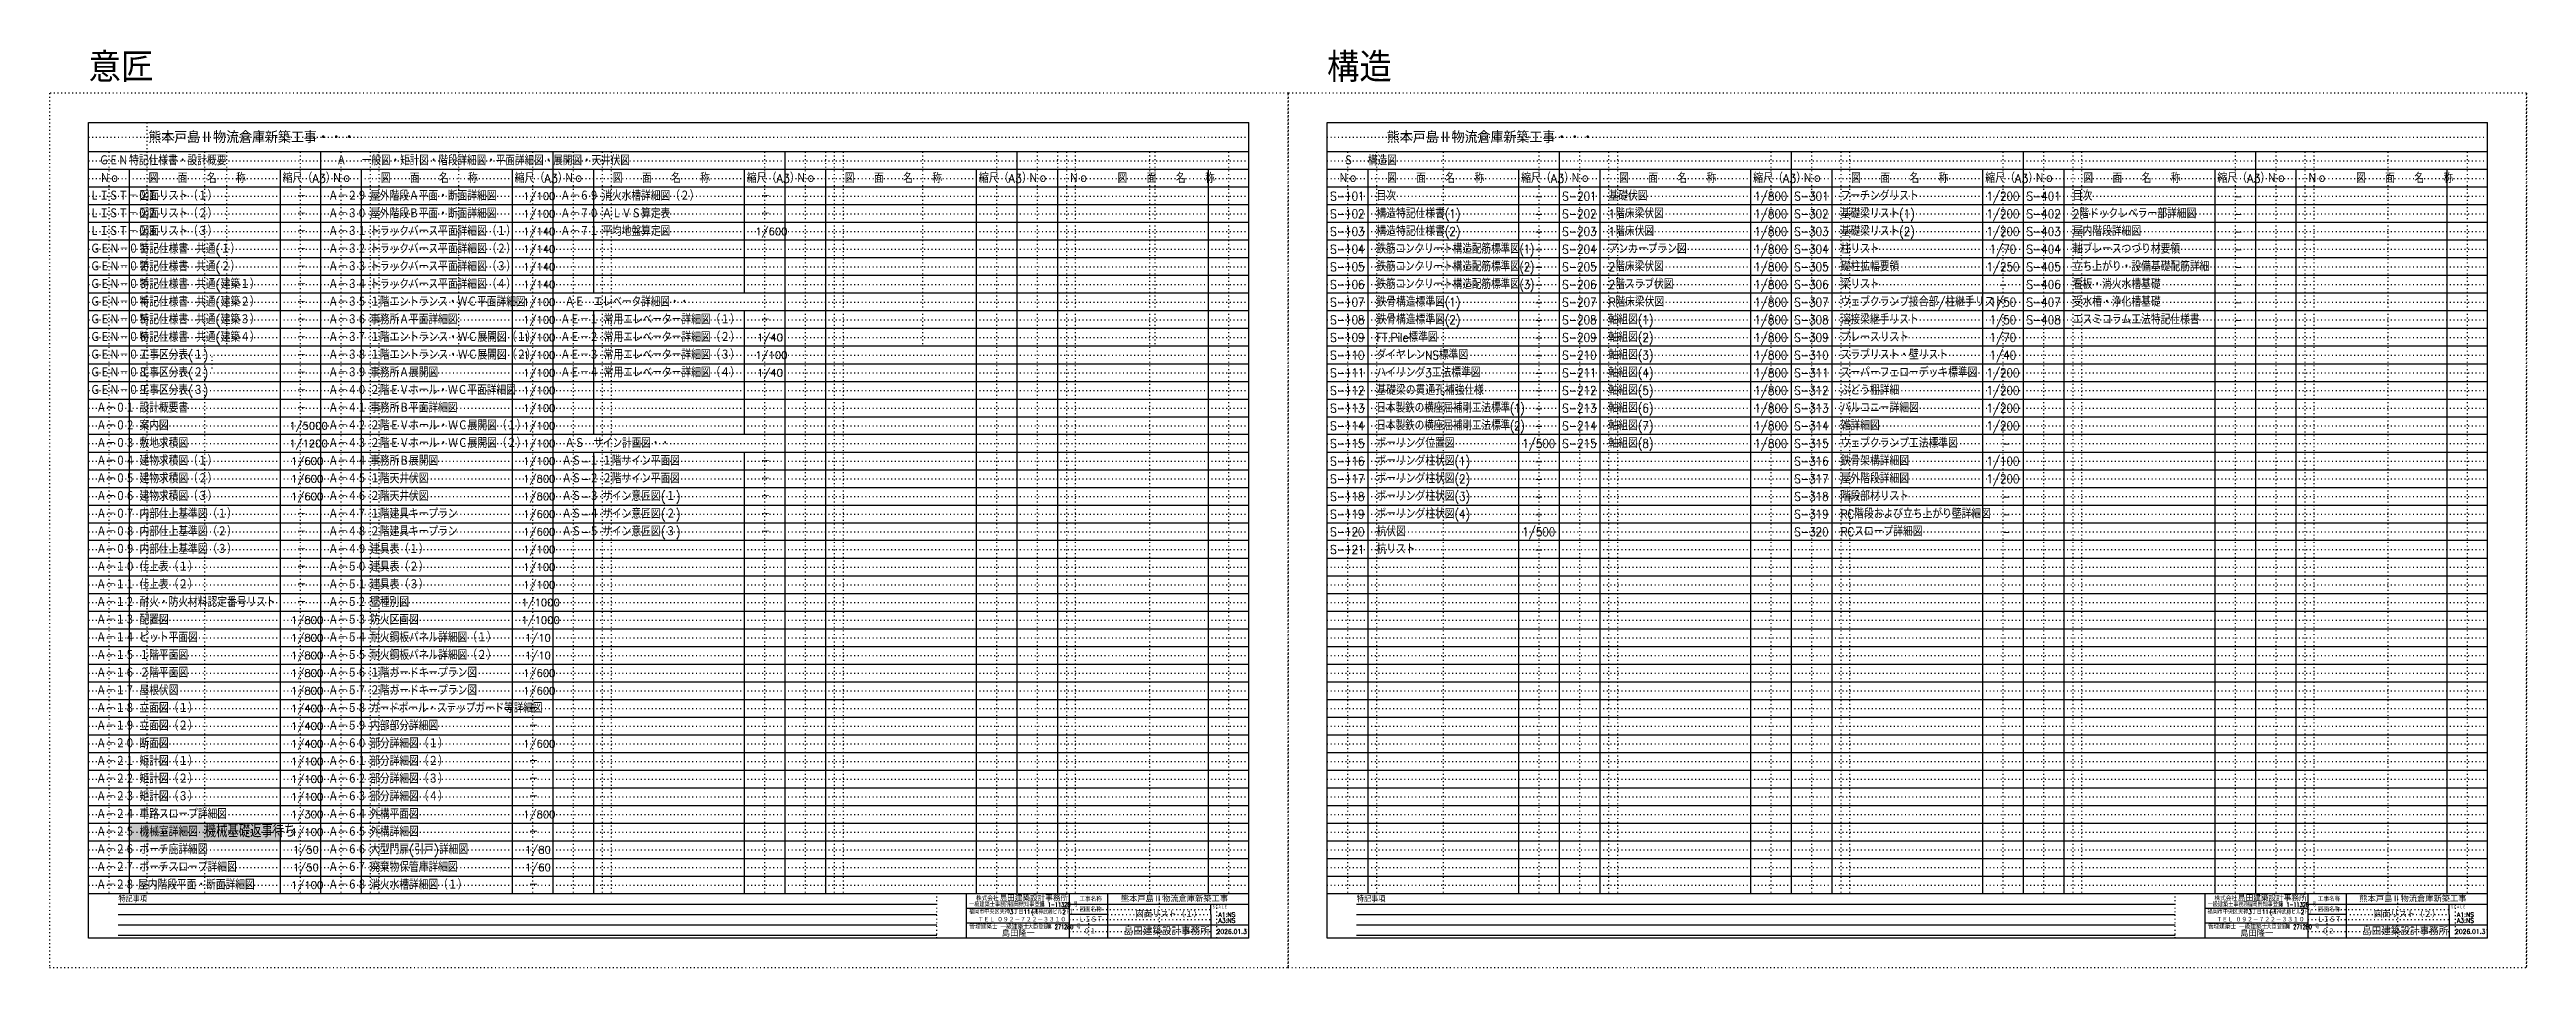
# Model space of a CAD drawing. Extents: x -3625 to 122525, y 27200 to 84500.
# Drawn here: x -3625 to 80475, y 27200 to 58380 of the extents above; entities that cross this region are included whole.
import ezdxf
from ezdxf.enums import TextEntityAlignment as Align

# ---------------------------------------------------------------- set-up
doc = ezdxf.new("R2010")
doc.units = 0
doc.header["$LTSCALE"] = 50
doc.header["$MEASUREMENT"] = 0
doc.linetypes.add('DOT', pattern=[2.5, 0.625, -1.875])
for name, color, linetype in [('99_頁番号', 4, 'CONTINUOUS'), ('_1-8_設備', 7, 'CONTINUOUS'), ('_F-0_補助線', 7, 'CONTINUOUS'), ('ADD_LINE', 7, 'CONTINUOUS')]:
    doc.layers.add(name, color=color, linetype=linetype)
doc.styles.add('DRACAD', font='txt', dxfattribs={"width": 0.85, "bigfont": 'extfont2'})
doc.styles.get("Standard").update_dxf_attribs({"font": 'txt', "bigfont": 'bigfont.shx'})

msp = doc.modelspace()

# ---------------------------------------------------------------- texts
at = {"layer": '99_頁番号', "style": 'DRACAD', "width": 0.85}
for s, p in [('S-101', (40440, 53400)), ('-', (46940, 53400)), ('S-201', (48320, 53400)), ('1/800', (54820, 53400)), ('1/800', (54820, 52800)), ('S-301', (56200, 53400)), ('1/200', (62700, 53400)), ('1/200', (62700, 52800)), ('S-401', (64080, 53400)), (' -', (70580, 53400)), ('S-102', (40440, 52800)), ('S-103', (40440, 52200)), ('-', (46940, 52800)), ('-', (46940, 52200)), ('S-202', (48320, 52800)), ('S-203', (48320, 52200)), ('1/800', (54820, 52200)), ('S-302', (56200, 52800)), ('S-303', (56200, 52200)), ('1/200', (62700, 52200)), ('S-402', (64080, 52800)), ('S-403', (64080, 52200)), (' -', (70580, 52800)), (' -', (70580, 52200)), ('S-104', (40440, 51600)), ('-', (46940, 51600)), ('S-204', (48320, 51600)), ('1/800', (54820, 51600)), ('S-304', (56200, 51600)), ('1/70', (62700, 51600)), ('S-404', (64080, 51600)), (' -', (70580, 51600)), ('S-105', (40440, 51000)), ('S-106', (40440, 50400)), ('-', (46940, 51000)), ('S-205', (48320, 51000)), ('S-206', (48320, 50400)), ('1/800', (54820, 51000)), ('1/800', (54820, 50400)), ('S-305', (56200, 51000)), ('S-306', (56200, 50400)), ('1/250', (62700, 51000)), ('S-405', (64080, 51000)), ('S-406', (64080, 50400)), (' -', (70580, 51000)), ('S-107', (40440, 49800)), ('-', (46940, 50400)), ('-', (46940, 49800)), ('S-207', (48320, 49800)), ('1/800', (54820, 49800)), ('S-307', (56200, 49800)), ('1/50', (62700, 49800)), ('-', (62700, 50400)), ('S-407', (64080, 49800)), (' -', (70580, 50400)), (' -', (70580, 49800)), ('S-108', (40440, 49200)), ('-', (46940, 49200)), ('S-208', (48320, 49200)), ('1/800', (54820, 49200)), ('1/800', (54820, 48600)), ('S-308', (56200, 49200)), ('1/50', (62700, 49200)), ('1/70', (62700, 48600)), ('S-408', (64080, 49200)), (' -', (70580, 49200)), ('S-109', (40440, 48600)), ('S-110', (40440, 48000)), ('-', (46940, 48600)), ('-', (46940, 48000)), ('S-209', (48320, 48600)), ('S-210', (48320, 48000)), ('1/800', (54820, 48000)), ('S-309', (56200, 48600)), ('S-310', (56200, 48000)), ('1/40', (62700, 48000)), ('S-111', (40440, 47400)), ('-', (46940, 47400)), ('S-211', (48320, 47400)), ('1/800', (54820, 47400)), ('S-311', (56200, 47400)), ('1/200', (62700, 47400)), ('S-112', (40440, 46800)), ('S-113', (40440, 46200)), ('-', (46940, 46803)), ('S-212', (48320, 46800)), ('S-213', (48320, 46200)), ('1/800', (54820, 46800)), ('1/800', (54820, 46200)), ('S-312', (56200, 46800)), ('S-313', (56200, 46200)), ('1/200', (62700, 46800)), ('1/200', (62700, 46200)), ('S-114', (40440, 45600)), ('-', (46940, 46200)), ('-', (46940, 45600)), ('S-214', (48320, 45600)), ('1/800', (54820, 45600)), ('S-314', (56200, 45600)), ('1/200', (62700, 45600)), ('S-115', (40440, 45000)), ('1/500', (46940, 45000)), ('S-215', (48320, 45000)), ('1/800', (54820, 45000)), ('S-315', (56200, 45000)), ('1/100', (62700, 44400)), (' -', (62700, 45000)), ('S-116', (40440, 44400)), ('S-117', (40440, 43800)), ('-', (46940, 44400)), ('-', (46940, 43800)), ('S-316', (56200, 44400)), ('S-317', (56200, 43800)), ('1/200', (62700, 43800)), ('S-118', (40440, 43200)), ('-', (46940, 43200)), ('S-318', (56200, 43200)), (' -', (62700, 43200)), ('S-119', (40440, 42600)), ('S-120', (40440, 42000)), ('1/500', (46940, 42000)), ('-', (46940, 42600)), ('S-319', (56200, 42600)), ('S-320', (56200, 42000)), (' -', (62700, 42600)), ('S-121', (40440, 41400)), ('-', (46940, 41400)), (' -', (62700, 42000))]:
    msp.add_text(s, height=300, dxfattribs=at).set_placement(p, align=Align.MIDDLE_CENTER)
at = {"layer": '99_頁番号', "style": 'DRACAD'}
for s, width, p in [('構造特記仕様書(1)', 0.85, (41430, 52800)), ('目次', 0.85, (41430, 53400)), ('基礎伏図', 0.85, (49310, 53400)), ('基礎梁リスト(1)', 0.85, (57190, 52800)), ('フーチングリスト', 0.85, (57190, 53400)), ('目次', 0.85, (65070, 53400)), ('構造特記仕様書(2)', 0.85, (41430, 52200)), ('1階床梁伏図', 0.85, (49310, 52800)), ('1階床伏図', 0.85, (49310, 52200)), ('基礎梁リスト(2)', 0.85, (57190, 52200)), ('屋内階段詳細図', 0.85, (65070, 52200)), ('2階ドックレベラー部詳細図', 0.85, (65070, 52800)), ('鉄筋コンクリート構造配筋標準図(1)', 0.8, (41430, 51600)), ('アンカープラン図', 0.85, (49310, 51600)), ('柱リスト', 0.85, (57190, 51600)), ('軸ブレースつづり材要領', 0.85, (65070, 51600)), ('鉄筋コンクリート構造配筋標準図(2)', 0.8, (41430, 51000)), ('鉄筋コンクリート構造配筋標準図(3)', 0.8, (41430, 50400)), ('2階床梁伏図', 0.85, (49310, 51000)), ('2階スラブ伏図', 0.85, (49310, 50400)), ('礎柱拡幅要領', 0.85, (57190, 51000)), ('梁リスト', 0.85, (57190, 50400)), ('看板・消火水槽基礎', 0.85, (65070, 50400)), ('立ち上がり・設備基礎配筋詳細', 0.85, (65070, 51000)), ('鉄骨構造標準図(1)', 0.85, (41430, 49800)), ('R階床梁伏図', 0.85, (49310, 49800)), ('ウェブクランプ接合部/柱継手リスト', 0.85, (57190, 49800)), ('受水槽・浄化槽基礎', 0.85, (65070, 49800)), ('鉄骨構造標準図(2)', 0.85, (41430, 49200)), ('FT.Pile標準図', 0.85, (41430, 48600)), ('軸組図(1)', 0.85, (49310, 49200)), ('軸組図(2)', 0.85, (49310, 48600)), ('溶接梁継手リスト', 0.85, (57190, 49200)), ('ブレースリスト', 0.85, (57190, 48600)), ('エスミコラム工法特記仕様書', 0.85, (65070, 49200)), ('ダイヤレンNS標準図', 0.85, (41430, 48000)), ('軸組図(3)', 0.85, (49310, 48000)), ('スラブリスト・壁リスト', 0.85, (57190, 48000)), ('ハイリング3工法標準図', 0.85, (41430, 47400)), ('軸組図(4)', 0.85, (49310, 47400)), ('スーパーフェローデッキ標準図', 0.85, (57190, 47400)), ('基礎梁の貫通孔補強仕様', 0.85, (41430, 46800)), ('日本製鉄の横座屈補剛工法標準(1)', 0.8, (41430, 46200)), ('軸組図(5)', 0.85, (49310, 46800)), ('軸組図(6)', 0.85, (49310, 46200)), ('ぶどう棚詳細', 0.85, (57190, 46800)), ('バルコニー詳細図', 0.85, (57190, 46200)), ('日本製鉄の横座屈補剛工法標準(2)', 0.8, (41430, 45600)), ('軸組図(7)', 0.85, (49310, 45600)), ('雑詳細図', 0.85, (57190, 45600)), ('ボーリング位置図', 0.85, (41430, 45000)), ('ボーリング柱状図(1)', 0.85, (41430, 44400)), ('軸組図(8)', 0.85, (49310, 45000)), ('鉄骨架構詳細図', 0.85, (57190, 44400)), ('ウェブクランプ工法標準図', 0.85, (57190, 45000)), ('ボーリング柱状図(2)', 0.85, (41430, 43800)), ('屋外階段詳細図', 0.85, (57190, 43800)), ('ボーリング柱状図(3)', 0.85, (41430, 43200)), ('階段部材リスト', 0.85, (57190, 43200)), ('杭伏図', 0.85, (41430, 42000)), ('ボーリング柱状図(4)', 0.85, (41430, 42600)), ('RC階段および立ち上がり壁詳細図', 0.85, (57190, 42600)), ('RCスロープ詳細図', 0.85, (57190, 42000)), ('杭リスト', 0.85, (41430, 41400))]:
    msp.add_text(s, height=300, dxfattribs=dict(at, width=width)).set_placement(p, align=Align.MIDDLE_LEFT)
at = {"layer": '_1-8_設備', "color": 211}
for s, p in [('意匠', (-2300, 57276)), ('構造', (39750, 57276))]:
    msp.add_text(s, height=1000, dxfattribs=at).set_placement(p)
at = {"layer": '_1-8_設備', "color": 4}
for p in [(-270, 55200), (41780, 55200)]:
    msp.add_text('熊本戸島Ⅱ物流倉庫新築工事・・・', height=400, dxfattribs=at).set_placement(p)
at = {"layer": '_1-8_設備', "color": 7}
for s, width, p in [('ＧＥＮ', 0.833333, (-1935, 54450)), ('一般図・矩計図・階段詳細図・平面詳細図・展開図・天井伏図', 0.833333, (6979, 54450)), ('Ｓ', 0.833333, (40315, 54450)), ('縮尺（A3）', 0.933333, (4290, 53850)), ('縮尺（A3）', 0.933333, (12170, 53850)), ('縮尺（A3）', 0.933333, (20050, 53850)), ('縮尺（A3）', 0.933333, (27930, 53850)), ('縮尺（A3）', 0.933333, (46340, 53850)), ('縮尺（A3）', 0.933333, (54220, 53850)), ('縮尺（A3）', 0.933333, (62100, 53850)), ('縮尺（A3）', 0.933333, (69980, 53850)), ('ＬＩＳＴ－０１', 0.833333, (-2260, 53250)), ('Ａ－２９', 0.833333, (5845, 53250)), ('Ａ－６９', 0.833333, (13725, 53250)), ('ＬＩＳＴ－０２', 0.833333, (-2260, 52650)), ('ＬＩＳＴ－０３', 0.833333, (-2260, 52050)), ('Ａ－３０', 0.833333, (5845, 52650)), ('Ａ－３１', 0.833333, (5845, 52050)), ('トラックバース平面詳細図（１）', 0.916667, (7260, 52050)), ('Ａ－７０', 0.833333, (13725, 52650)), ('Ａ－７１', 0.833333, (13725, 52050)), ('ＧＥＮ－０１', 0.833333, (-2235, 51450)), ('Ａ－３２', 0.833333, (5845, 51450)), ('トラックバース平面詳細図（２）', 0.916667, (7260, 51450)), ('ＧＥＮ－０２', 0.833333, (-2235, 50850)), ('ＧＥＮ－０３', 0.833333, (-2235, 50250)), ('Ａ－３３', 0.833333, (5845, 50850)), ('Ａ－３４', 0.833333, (5845, 50250)), ('トラックバース平面詳細図（３）', 0.916667, (7260, 50850)), ('トラックバース平面詳細図（４）', 0.916667, (7260, 50250)), ('ＧＥＮ－０４', 0.833333, (-2235, 49650)), ('Ａ－３５', 0.833333, (5845, 49650)), ('１階エントランス・ＷＣ平面詳細図', 0.916667, (7260, 49650)), ('エレベータ詳細図・・', 0.833333, (14840, 49650)), ('ＧＥＮ－０５', 0.833333, (-2235, 49050)), ('Ａ－３６', 0.833333, (5845, 49050)), ('事務所Ａ平面詳細図', 0.916667, (7260, 49050)), ('１階エントランス・ＷＣ展開図（１）', 0.883333, (7260, 48450)), ('ＡＥ－１', 0.833333, (13725, 49050)), ('ＧＥＮ－０６', 0.833333, (-2235, 48450)), ('ＧＥＮ－０７', 0.833333, (-2235, 47850)), ('Ａ－３７', 0.833333, (5845, 48450)), ('Ａ－３８', 0.833333, (5845, 47850)), ('１階エントランス・ＷＣ展開図（２）', 0.883333, (7260, 47850)), ('ＡＥ－２', 0.833333, (13725, 48450)), ('ＡＥ－３', 0.833333, (13725, 47850)), ('ＧＥＮ－０８', 0.833333, (-2235, 47250)), ('Ａ－３９', 0.833333, (5845, 47250)), ('事務所Ａ展開図', 0.916667, (7260, 47250)), ('ＡＥ－４', 0.833333, (13725, 47250)), ('ＧＥＮ－０９', 0.833333, (-2235, 46650)), ('Ａ－０１', 0.833333, (-2028, 46048)), ('Ａ－４０', 0.833333, (5845, 46650)), ('Ａ－４１', 0.833333, (5845, 46050)), ('事務所Ｂ平面詳細図', 0.916667, (7260, 46050)), ('２階ＥＶホール・ＷＣ平面詳細図', 0.916667, (7260, 46650)), ('Ａ－０２', 0.833333, (-2028, 45448)), ('Ａ－４２', 0.833333, (5845, 45450)), ('２階ＥＶホール・ＷＣ展開図（１）', 0.883333, (7260, 45450)), ('Ａ－０３', 0.833333, (-2028, 44848)), ('Ａ－４３', 0.833333, (5845, 44850)), ('事務所Ｂ展開図', 0.916667, (7260, 44250)), ('２階ＥＶホール・ＷＣ展開図（２）', 0.883333, (7260, 44850)), ('サイン計画図・・', 0.833333, (14840, 44850)), ('Ａ－０４', 0.833333, (-2028, 44248)), ('Ａ－０５', 0.833333, (-2028, 43648)), ('Ａ－４４', 0.833333, (5845, 44250)), ('Ａ－４５', 0.833333, (5845, 43650)), ('ＡＳ-１', 0.833333, (13775, 44250)), ('ＡＳ-２', 0.833333, (13775, 43650)), ('Ａ－０６', 0.833333, (-2028, 43048)), ('Ａ－４６', 0.833333, (5845, 43050)), ('ＡＳ-３', 0.833333, (13775, 43050)), ('Ａ－０７', 0.833333, (-2028, 42448)), ('Ａ－０８', 0.833333, (-2028, 41848)), ('Ａ－４７', 0.833333, (5845, 42450)), ('Ａ－４８', 0.833333, (5845, 41850)), ('ＡＳ-４', 0.833333, (13775, 42450)), ('ＡＳ-５', 0.833333, (13775, 41850)), ('Ａ－０９', 0.833333, (-2028, 41248)), ('Ａ－４９', 0.833333, (5845, 41250)), ('Ａ－１０', 0.833333, (-2028, 40648)), ('Ａ－５０', 0.833333, (5845, 40650)), ('Ａ－１１', 0.833333, (-2035, 40050)), ('Ａ－１２', 0.833333, (-2035, 39450)), ('Ａ－５１', 0.833333, (5845, 40050)), ('Ａ－５２', 0.833333, (5845, 39450)), ('Ａ－１３', 0.833333, (-2035, 38850)), ('Ａ－５３', 0.833333, (5845, 38850)), ('Ａ－１４', 0.833333, (-2035, 38250)), ('Ａ－１５', 0.833333, (-2035, 37650)), ('Ａ－５４', 0.833333, (5845, 38250)), ('Ａ－５５', 0.833333, (5845, 37650)), ('Ａ－１６', 0.833333, (-2035, 37050)), ('Ａ－５６', 0.833333, (5845, 37050)), ('Ａ－１７', 0.833333, (-2035, 36450)), ('Ａ－５７', 0.833333, (5845, 36450)), ('ガードポール・ステップガード等詳細図', 0.833333, (7260, 35850)), ('Ａ－１８', 0.833333, (-2035, 35850)), ('Ａ－１９', 0.833333, (-2035, 35250)), ('Ａ－５８', 0.833333, (5845, 35850)), ('Ａ－５９', 0.833333, (5845, 35250)), ('Ａ－２０', 0.833333, (-2035, 34650)), ('Ａ－６０', 0.833333, (5845, 34650)), ('Ａ－２１', 0.833333, (-2035, 34050)), ('Ａ－２２', 0.833333, (-2035, 33450)), ('Ａ－６１', 0.833333, (5845, 34050)), ('Ａ－６２', 0.833333, (5845, 33450)), ('Ａ－２３', 0.833333, (-2035, 32850)), ('Ａ－６３', 0.833333, (5845, 32850)), ('Ａ－２４', 0.833333, (-2035, 32250)), ('Ａ－６４', 0.833333, (5845, 32250)), ('Ａ－２５', 0.833333, (-2035, 31650)), ('Ａ－２６', 0.833333, (-2035, 31050)), ('Ａ－６５', 0.833333, (5845, 31650)), ('Ａ－６６', 0.833333, (5845, 31050)), ('Ａ－２７', 0.833333, (-2035, 30450)), ('Ａ－６７', 0.833333, (5845, 30450)), ('Ａ－２８', 0.833333, (-2035, 29850)), ('Ａ－６８', 0.833333, (5845, 29850))]:
    msp.add_text(s, height=300, dxfattribs=dict(at, width=width)).set_placement(p)
for s, height, p in [('特記仕様書・設計概要', 300, (-920, 54450)), ('Ａ', 300, (6120, 54450)), ('構造図', 300, (41130, 54450)), ('Ｎｏ', 300, (-1910, 53850)), ('図\u3000\u3000面\u3000\u3000名\u3000\u3000称', 300, (-261, 53847)), ('Ｎｏ', 300, (5970, 53850)), ('図\u3000\u3000面\u3000\u3000名\u3000\u3000称', 300, (7619, 53847)), ('Ｎｏ', 300, (13850, 53850)), ('図\u3000\u3000面\u3000\u3000名\u3000\u3000称', 300, (15499, 53847)), ('Ｎｏ', 300, (21730, 53850)), ('図\u3000\u3000面\u3000\u3000名\u3000\u3000称', 300, (23379, 53847)), ('Ｎｏ', 300, (29610, 53850)), ('Ｎｏ', 300, (30990, 53850)), ('図\u3000\u3000面\u3000\u3000名\u3000\u3000称', 300, (32639, 53847)), ('Ｎｏ', 300, (40140, 53850)), ('図\u3000\u3000面\u3000\u3000名\u3000\u3000称', 300, (41789, 53847)), ('Ｎｏ', 300, (48020, 53850)), ('図\u3000\u3000面\u3000\u3000名\u3000\u3000称', 300, (49669, 53847)), ('Ｎｏ', 300, (55900, 53850)), ('図\u3000\u3000面\u3000\u3000名\u3000\u3000称', 300, (57549, 53847)), ('Ｎｏ', 300, (63780, 53850)), ('図\u3000\u3000面\u3000\u3000名\u3000\u3000称', 300, (65429, 53847)), ('Ｎｏ', 300, (71660, 53850)), ('Ｎｏ', 300, (73040, 53850)), ('図\u3000\u3000面\u3000\u3000名\u3000\u3000称', 300, (74689, 53847)), ('図面リスト（１）', 300, (-570, 53250)), ('図面リスト（２）', 300, (-570, 52650)), ('－', 250, (4765, 53275)), ('屋外階段Ａ平面・断面詳細図', 300, (7260, 53250)), ('1/100', 250, (12457, 53275)), ('消火水槽詳細図（２）', 300, (15140, 53250)), ('－', 250, (20525, 53275)), ('図面リスト（３）', 300, (-570, 52050)), ('－', 250, (4765, 52675)), ('－', 250, (4765, 52075)), ('屋外階段Ｂ平面・断面詳細図', 300, (7260, 52650)), ('1/100', 250, (12457, 52675)), ('1/140', 250, (12457, 52075)), ('平均地盤算定図', 300, (15140, 52050)), ('ＡＬＶＳ算定表', 300, (15140, 52650)), ('1/600', 250, (20337, 52075)), ('－', 250, (20525, 52675)), ('特記仕様書 共通(１）', 300, (-570, 51450)), ('－', 250, (4765, 51475)), ('1/140', 250, (12457, 51475)), ('特記仕様書 共通(２）', 300, (-570, 50850)), ('特記仕様書 共通(建築１）', 300, (-570, 50250)), ('－', 250, (4765, 50875)), ('1/140', 250, (12457, 50875)), ('1/140', 250, (12457, 50275)), ('特記仕様書 共通(建築２）', 300, (-570, 49650)), ('－', 250, (4765, 50275)), ('－', 250, (4765, 49675)), ('1/100', 250, (12457, 49675)), ('ＡＥ', 300, (13875, 49650)), ('特記仕様書 共通(建築３）', 300, (-570, 49050)), ('特記仕様書 共通(建築４）', 300, (-570, 48450)), ('－', 250, (4765, 49075)), ('1/100', 250, (12457, 49075)), ('常用エレベーター詳細図（１）', 300, (15190, 49050)), ('常用エレベーター詳細図（２）', 300, (15190, 48450)), ('－', 250, (20525, 49075)), ('工事区分表(１)', 300, (-570, 47850)), ('－', 250, (4765, 48475)), ('－', 250, (4765, 47875)), ('1/100', 250, (12457, 48475)), ('1/100', 250, (12457, 47875)), ('常用エレベーター詳細図（３）', 300, (15190, 47850)), ('1/100', 250, (20337, 47875)), ('1/40', 250, (20400, 48475)), ('工事区分表(２)', 300, (-570, 47250)), ('－', 250, (4765, 47275)), ('1/100', 250, (12457, 47275)), ('常用エレベーター詳細図（４）', 300, (15190, 47250)), ('1/40', 250, (20400, 47275)), ('設計概要書', 300, (-570, 46050)), ('工事区分表(３)', 300, (-570, 46650)), ('－', 250, (4765, 46675)), ('1/100', 250, (12457, 46675)), ('1/100', 250, (12457, 46075)), ('案内図', 300, (-570, 45450)), ('1/5000', 250, (4515, 45475)), ('－', 250, (4765, 46075)), ('1/100', 250, (12457, 45475)), ('建物求積図（１）', 300, (-570, 44250)), ('敷地求積図', 300, (-570, 44850)), ('1/1200', 250, (4515, 44875)), ('1/100', 250, (12457, 44875)), ('ＡＳ', 300, (13875, 44850)), ('１階サイン平面図', 300, (15140, 44250)), ('建物求積図（２）', 300, (-570, 43650)), ('1/600', 250, (4577, 44275)), ('1/600', 250, (4577, 43675)), ('１階天井伏図', 300, (7260, 43650)), ('1/100', 250, (12457, 44275)), ('1/800', 250, (12457, 43675)), ('２階サイン平面図', 300, (15140, 43650)), ('－', 250, (20525, 44275)), ('－', 250, (20525, 43675)), ('建物求積図（３）', 300, (-570, 43050)), ('1/600', 250, (4577, 43075)), ('２階天井伏図', 300, (7260, 43050)), ('1/800', 250, (12457, 43075)), ('サイン意匠図(１)', 300, (15140, 43050)), ('－', 250, (20525, 43075)), ('内部仕上基準図（１）', 300, (-570, 42450)), ('内部仕上基準図（２）', 300, (-570, 41850)), ('－', 250, (4765, 42475)), ('２階建具キープラン', 300, (7260, 41850)), ('１階建具キープラン', 300, (7260, 42450)), ('1/600', 250, (12457, 42475)), ('1/600', 250, (12457, 41875)), ('サイン意匠図(２)', 300, (15140, 42450)), ('サイン意匠図(３)', 300, (15140, 41850)), ('－', 250, (20525, 42475)), ('内部仕上基準図（３）', 300, (-570, 41250)), ('－', 250, (4765, 41875)), ('－', 250, (4765, 41275)), ('建具表（１）', 300, (7260, 41250)), ('1/100', 250, (12457, 41275)), ('－', 250, (20525, 41875)), ('仕上表（１）', 300, (-570, 40650)), ('仕上表（２）', 300, (-570, 40050)), ('－', 250, (4765, 40675)), ('建具表（２）', 300, (7260, 40650)), ('建具表（３）', 300, (7260, 40050)), ('1/100', 250, (12457, 40675)), ('1/100', 250, (12457, 40075)), ('耐火・防火材料認定番号リスト', 300, (-570, 39450)), ('－', 250, (4765, 40075)), ('－', 250, (4765, 39475)), ('壁種別図', 300, (7260, 39450)), ('1/1000', 250, (12395, 39475)), ('配置図', 300, (-570, 38850)), ('1/800', 250, (4577, 38875)), ('防火区画図', 300, (7260, 38850)), ('1/1000', 250, (12395, 38875)), ('ピット平面図', 300, (-570, 38250)), ('１階平面図', 300, (-570, 37650)), ('1/800', 250, (4577, 38275)), ('1/800', 250, (4577, 37675)), ('耐火鋼板パネル詳細図（１）', 300, (7260, 38250)), ('耐火鋼板パネル詳細図（２）', 300, (7260, 37650)), ('1/10', 250, (12520, 38275)), ('1/10', 250, (12520, 37675)), ('２階平面図', 300, (-570, 37050)), ('1/800', 250, (4577, 37075)), ('１階ガードキープラン図', 300, (7260, 37050)), ('1/600', 250, (12457, 37075)), ('屋根伏図', 300, (-570, 36450)), ('立面図（１）', 300, (-570, 35850)), ('1/800', 250, (4577, 36475)), ('1/400', 250, (4577, 35875)), ('２階ガードキープラン図', 300, (7260, 36450)), ('1/600', 250, (12457, 36475)), ('立面図（２）', 300, (-570, 35250)), ('1/400', 250, (4577, 35275)), ('内部部分詳細図', 300, (7260, 35250)), ('－', 250, (12645, 35875)), ('－', 250, (12645, 35275)), ('断面図', 300, (-570, 34650)), ('1/400', 250, (4577, 34675)), ('部分詳細図（１）', 300, (7260, 34650)), ('1/600', 250, (12457, 34675)), ('矩計図（１）', 300, (-570, 34050)), ('矩計図（２）', 300, (-570, 33450)), ('1/100', 250, (4577, 34075)), ('1/100', 250, (4577, 33475)), ('部分詳細図（２）', 300, (7260, 34050)), ('部分詳細図（３）', 300, (7260, 33450)), ('－', 250, (12645, 34075)), ('矩計図（３）', 300, (-570, 32850)), ('1/100', 250, (4577, 32875)), ('部分詳細図（４）', 300, (7260, 32850)), ('－', 250, (12645, 33475)), ('－', 250, (12645, 32875)), ('機械室詳細図', 300, (-570, 31650)), ('車路スロープ詳細図', 300, (-570, 32250)), ('1/300', 250, (4577, 32275)), ('1/100', 250, (4577, 31675)), ('外構平面図', 300, (7260, 32250)), ('外構詳細図', 300, (7260, 31650)), ('1/800', 250, (12457, 32275)), ('ポーチ庇詳細図', 300, (-570, 31050)), ('1/50', 250, (4640, 31075)), ('大型門扉(引戸)詳細図', 300, (7260, 31050)), ('1/80', 250, (12520, 31075)), ('－', 250, (12645, 31675)), ('ポーチスロープ詳細図', 300, (-570, 30450)), ('1/50', 250, (4640, 30475)), ('廃棄物保管庫詳細図', 300, (7260, 30450)), ('1/60', 250, (12520, 30475)), ('屋内階段平面・断面詳細図', 300, (-620, 29850)), ('1/100', 250, (4577, 29875)), ('消火水槽詳細図（１）', 300, (7260, 29850)), ('－', 250, (12645, 29875))]:
    msp.add_text(s, height=height, dxfattribs=at).set_placement(p)
at = {"layer": '_F-0_補助線', "color": 1, "width": 0.777778}
msp.add_text('機械基礎返事待ち', height=450, dxfattribs=at).set_placement((1645, 31617))
at = {"layer": '_F-0_補助線', "color": 7}
for s, height, width, p in [('特記事項', 200, 0.864583, (-1286, 29421)), ('株式会社', 150, 0.911458, (27831, 29469)), ('島田建築設計事務所', 200, 0.925926, (28629, 29452)), ('工事名称', 150, 0.911458, (31342, 29450)), ('特記事項', 200, 0.864583, (40764, 29421)), ('株式会社', 150, 0.911458, (69881, 29469)), ('島田建築設計事務所', 200, 0.925926, (70679, 29452)), ('工事名称', 150, 0.911458, (73392, 29450)), ('福岡市中央区天神3丁目11-1', 150, 0.823529, (27596, 29018)), ('一級建築士事務所', 150, 0.833333, (27599, 29264)), ('管理建築士', 150, 0.916667, (27605, 28512)), ('ＴＥＬ', 150, 0.902778, (27900, 28750)), ('０９２－７２２－３３１０', 150, 0.928819, (28550, 28750)), ('一級建築士', 150, 0.916667, (28662, 28506)), ('福岡県知事登録 ', 150, 0.833333, (28938, 29264)), ('大臣登録 ', 150, 0.833333, (29596, 28505)), ('(天神武藤ビル2Ｆ）', 150, 0.775862, (29704, 29011)), ('第 1-11328 号', 150, 0.666667, (30022, 29262)), ('第 271280 号', 150, 0.666667, (30260, 28505)), ('図面名称', 150, 0.911458, (31342, 29100)), ('ＬＩＳＴ', 175, 0.833333, (31321, 28738)), ('ＳＣＡＬＥ', 100, 0.733333, (35850, 29200)), ('福岡市中央区天神3丁目11-1', 150, 0.823529, (69646, 29018)), ('一級建築士事務所', 150, 0.833333, (69649, 29264)), ('管理建築士', 150, 0.916667, (69655, 28512)), ('ＴＥＬ', 150, 0.902778, (69950, 28750)), ('０９２－７２２－３３１０', 150, 0.928819, (70600, 28750)), ('一級建築士', 150, 0.916667, (70713, 28506)), ('福岡県知事登録 ', 150, 0.833333, (70988, 29264)), ('大臣登録 ', 150, 0.833333, (71646, 28505)), ('(天神武藤ビル2Ｆ）', 150, 0.775862, (71754, 29011)), ('第 1-11328 号', 150, 0.666667, (72073, 29262)), ('第 271280 号', 150, 0.666667, (72310, 28505)), ('図面名称', 150, 0.911458, (73392, 29100)), ('ＬＩＳＴ', 175, 0.833333, (73371, 28738)), ('ＳＣＡＬＥ', 100, 0.733333, (77900, 29200)), ('０１', 175, 0.833333, (31492, 28338)), ('島田建築設計事務所', 250, 0.925926, (32851, 28300)), ('０２', 175, 0.833333, (73542, 28338)), ('島田建築設計事務所', 250, 0.925926, (74901, 28300))]:
    msp.add_text(s, height=height, dxfattribs=dict(at, width=width)).set_placement(p)
for s, height, p in [('熊本戸島Ⅱ物流倉庫新築工事', 200, (32750, 29425)), ('熊本戸島Ⅱ物流倉庫新築工事', 200, (74800, 29425)), ('図面リスト（１）', 200, (33250, 28900)), ('A1:NS', 150, (36062, 28920)), ('A3:NS', 150, (36062, 28720)), ('図面リスト（２）', 200, (75300, 28900)), ('A1:NS', 150, (78113, 28920)), ('A3:NS', 150, (78113, 28720)), ('島田隆一', 200, (28709, 28250)), ('2026.01.31', 150, (36000, 28346)), ('島田隆一', 200, (70759, 28250)), ('2026.01.31', 150, (78050, 28346))]:
    msp.add_text(s, height=height, dxfattribs=at).set_placement(p)

# ---------------------------------------------------------------- linework, layer by layer
at = {"layer": '_1-8_設備', "color": 3, "linetype": 'Continuous'}
for p, q in [((37100, 54900), (-2300, 54900)), ((79150, 54900), (39750, 54900)), ((79150, 54900), (39750, 54900)), ((37100, 54300), (-2300, 54300)), ((-920, 54300), (-920, 29700)), ((4200, 54300), (4200, 29700)), ((6960, 54300), (6960, 29700)), ((12080, 54300), (12080, 29700)), ((14840, 54300), (14840, 50100)), ((19960, 54300), (19960, 50100)), ((22720, 54300), (22720, 29700)), ((27840, 54300), (27840, 29700)), ((30600, 54300), (30600, 29700)), ((35720, 54300), (35720, 29700)), ((79150, 54300), (39750, 54300)), ((41130, 54300), (41130, 29700)), ((46250, 54300), (46250, 29700)), ((49010, 54300), (49010, 34500)), ((54130, 54300), (54130, 29700)), ((56890, 54300), (56890, 29700)), ((62010, 54300), (62010, 29700)), ((64770, 54300), (64770, 29700)), ((69890, 54300), (69890, 29700)), ((72650, 54300), (72650, 29700)), ((77770, 54300), (77770, 29700)), ((37100, 53700), (-2300, 53700)), ((37100, 53100), (-2300, 53100)), ((6960, 53100), (6960, 47100)), ((79150, 53700), (39750, 53700)), ((79150, 53100), (39750, 53100)), ((37100, 52500), (-2300, 52500)), ((79150, 52500), (39750, 52500)), ((37100, 51900), (-2300, 51900)), ((79150, 51900), (39750, 51900)), ((37100, 51300), (-2300, 51300)), ((37100, 50700), (-2300, 50700)), ((79150, 51300), (39750, 51300)), ((79150, 50700), (39750, 50700)), ((37100, 50100), (-2300, 50100)), ((79150, 50100), (39750, 50100)), ((37100, 49500), (-2300, 49500)), ((37100, 48900), (-2300, 48900)), ((14840, 49500), (14840, 45300)), ((19960, 49500), (19960, 45300)), ((79150, 49500), (39750, 49500)), ((79150, 48900), (39750, 48900)), ((37100, 48300), (-2300, 48300)), ((79150, 48300), (39750, 48300)), ((-2300, 47700), (37100, 47700)), ((-2300, 47100), (37100, 47100)), ((39750, 47700), (79150, 47700)), ((39750, 47100), (79150, 47100)), ((-2300, 46500), (37100, 46500)), ((6960, 46500), (6960, 45300)), ((39750, 46500), (79150, 46500)), ((-2300, 45900), (37100, 45900)), ((39750, 45900), (79150, 45900)), ((37100, 45300), (-2300, 45300)), ((-2300, 44700), (37100, 44700)), ((14840, 44700), (14840, 29700)), ((19960, 44700), (19960, 29700)), ((79150, 45300), (39750, 45300)), ((39750, 44700), (79150, 44700)), ((-2300, 44100), (37100, 44100)), ((39750, 44100), (79150, 44100)), ((-2300, 43500), (37100, 43500)), ((-2300, 42900), (37100, 42900)), ((6960, 43500), (6960, 38700)), ((39750, 43500), (79150, 43500)), ((39750, 42900), (79150, 42900)), ((-2300, 42300), (37100, 42300)), ((39750, 42300), (79150, 42300)), ((37100, 41700), (-2300, 41700)), ((79150, 41700), (39750, 41700)), ((-2300, 41100), (37100, 41100)), ((-2300, 40500), (37100, 40500)), ((39750, 41100), (79150, 41100)), ((39750, 40500), (79150, 40500)), ((-2300, 39900), (37100, 39900)), ((39750, 39900), (79150, 39900)), ((-2300, 39300), (37100, 39300)), ((-2300, 38700), (37100, 38700)), ((39750, 39300), (79150, 39300)), ((39750, 38700), (79150, 38700)), ((-2300, 38100), (37100, 38100)), ((39750, 38100), (79150, 38100)), ((-2300, 37500), (37100, 37500)), ((39750, 37500), (79150, 37500)), ((-2300, 36900), (37100, 36900)), ((-2300, 36300), (37100, 36300)), ((39750, 36900), (79150, 36900)), ((39750, 36300), (79150, 36300)), ((-2300, 35700), (37100, 35700)), ((39750, 35700), (79150, 35700)), ((-2300, 35100), (37100, 35100)), ((-2300, 34500), (37100, 34500)), ((39750, 35100), (79150, 35100)), ((39750, 34500), (79150, 34500)), ((49010, 34500), (49010, 29700)), ((-2300, 33900), (37100, 33900)), ((39750, 33900), (79150, 33900)), ((-2300, 33300), (37100, 33300)), ((39750, 33300), (79150, 33300)), ((-2300, 32700), (37100, 32700)), ((-2300, 32100), (37100, 32100)), ((39750, 32700), (79150, 32700)), ((39750, 32100), (79150, 32100)), ((-2300, 31500), (37100, 31500)), ((39750, 31500), (79150, 31500)), ((-2300, 30900), (37100, 30900)), ((-2300, 30300), (37100, 30300)), ((39750, 30900), (79150, 30900)), ((39750, 30300), (79150, 30300)), ((56890, 30300), (56890, 29700))]:
    msp.add_line(p, q, dxfattribs=at)
at = {"layer": '_1-8_設備', "color": 136, "linetype": 'Continuous'}
for p, q in [((5580, 54900), (5580, 29700)), ((13460, 54900), (13460, 29700)), ((21340, 54900), (21340, 29700)), ((29220, 54900), (29220, 29700)), ((47630, 54900), (47630, 29700)), ((55510, 54900), (55510, 29700)), ((63390, 54900), (63390, 29700)), ((71270, 54900), (71270, 29700))]:
    msp.add_line(p, q, dxfattribs=at)
at = {"layer": '_F-0_補助線', "color": 160, "linetype": 'Continuous'}
for p, q in [((-2300, 28200), (-2300, 55900)), ((-2300, 55900), (37100, 55900)), ((37100, 28200), (37100, 55900)), ((39750, 28200), (39750, 55900)), ((39750, 55900), (79150, 55900)), ((79150, 28200), (79150, 55900)), ((37100, 29700), (-2300, 29700)), ((27500, 29700), (27500, 28200)), ((31000, 29700), (31000, 28200)), ((32300, 29700), (32300, 28200)), ((79150, 29700), (39750, 29700)), ((69550, 29700), (69550, 28200)), ((73050, 29700), (73050, 28200)), ((74350, 29700), (74350, 28200)), ((31000, 29200), (27500, 29200)), ((31000, 28700), (27500, 28700)), ((31000, 29350), (37100, 29350)), ((32300, 29000), (31000, 29000)), ((31000, 28650), (37100, 28650)), ((35800, 29000), (35800, 29350)), ((35800, 29000), (35800, 28200)), ((73050, 29200), (69550, 29200)), ((73050, 28700), (69550, 28700)), ((73050, 29350), (79150, 29350)), ((74350, 29000), (73050, 29000)), ((73050, 28650), (79150, 28650)), ((77850, 29000), (77850, 29350)), ((77850, 29000), (77850, 28200)), ((37100, 28200), (-2300, 28200)), ((79150, 28200), (39750, 28200))]:
    msp.add_line(p, q, dxfattribs=at)
at = {"layer": '_F-0_補助線', "color": 7, "linetype": 'Continuous'}
for p, q in [((-1300, 29351), (26500, 29351)), ((-1300, 29001), (26500, 29001)), ((-1300, 28651), (26500, 28651)), ((40750, 29351), (68550, 29351)), ((40750, 29001), (68550, 29001)), ((40750, 28651), (68550, 28651)), ((-1300, 28301), (26500, 28301)), ((40750, 28301), (68550, 28301))]:
    msp.add_line(p, q, dxfattribs=at)
at = {"layer": '_F-0_補助線', "color": 2, "linetype": 'Continuous'}
msp.add_solid([(-920, 32100), (-920, 31500), (4200, 32100), (4200, 31500)], dxfattribs=at)
at = {"layer": 'ADD_LINE', "color": 7, "linetype": 'DOT'}
for p, q in [((38425, 56900), (-3625, 56900)), ((-3625, 56900), (-3625, 27200)), ((80475, 56900), (38425, 56900)), ((38425, 56900), (38425, 27200)), ((38425, 27200), (38425, 56900)), ((80475, 27200), (80475, 56900)), ((80475, 56900), (80475, 27200)), ((26500, 28200), (26500, 29700)), ((68550, 28200), (68550, 29700)), ((-3625, 27200), (38425, 27200)), ((38425, 27200), (80475, 27200))]:
    msp.add_line(p, q, dxfattribs=at)
at = {"layer": 'ADD_LINE', "color": 211, "linetype": 'DOT'}
for p, q in [((-320, 55900), (-320, 29700)), ((-2300, 55400), (37100, 55400)), ((-1610, 54900), (-1610, 29700)), ((1640, 54900), (1640, 29700)), ((2380, 54900), (2380, 48287)), ((4890, 54900), (4890, 29700)), ((6270, 54900), (6270, 29700)), ((7260, 54900), (7260, 29700)), ((7560, 54900), (7560, 29700)), ((10260, 54900), (10260, 48287)), ((12770, 54900), (12770, 29700)), ((14150, 54900), (14150, 29700)), ((15140, 54900), (15140, 29700)), ((15440, 54900), (15440, 29700)), ((20650, 54900), (20650, 29700)), ((22030, 54900), (22030, 29700)), ((22720, 54900), (22720, 54300)), ((23020, 54900), (23020, 29700)), ((23320, 54900), (23320, 29700)), ((26020, 54900), (26020, 48297)), ((28530, 54900), (28530, 29700)), ((29910, 54900), (29910, 29700)), ((30600, 54900), (30600, 54300)), ((30900, 54900), (30900, 29700)), ((31200, 54900), (31200, 29700)), ((33720, 54900), (33720, 29700)), ((33900, 54900), (33900, 48297)), ((36410, 54900), (36410, 29700)), ((39750, 55400), (79150, 55400)), ((40440, 54900), (40440, 29700)), ((41430, 54900), (41430, 29700)), ((43690, 54900), (43690, 29700)), ((46940, 54900), (46940, 29700)), ((48320, 54900), (48320, 29700)), ((49310, 54900), (49310, 29700)), ((49610, 54900), (49610, 29700)), ((54820, 54900), (54820, 29700)), ((56200, 54900), (56200, 29700)), ((57190, 54900), (57190, 29700)), ((57490, 54900), (57490, 29700)), ((62700, 54900), (62700, 29700)), ((64080, 54900), (64080, 29700)), ((65070, 54900), (65070, 29700)), ((65370, 54900), (65370, 29700)), ((70580, 54900), (70580, 29700)), ((71960, 54900), (71960, 29700)), ((72950, 54900), (72950, 29700)), ((73250, 54900), (73250, 29700)), ((75770, 54900), (75770, 29700)), ((78460, 54900), (78460, 29700)), ((-2300, 54600), (37100, 54600)), ((-2300, 54000), (37100, 54000)), ((39750, 54600), (79150, 54600)), ((39750, 54000), (79150, 54000)), ((-2300, 53400), (37100, 53400)), ((39750, 53400), (79150, 53400)), ((-2300, 52800), (37100, 52800)), ((-2300, 52200), (37100, 52200)), ((39750, 52800), (79150, 52800)), ((39750, 52200), (79150, 52200)), ((-2300, 51600), (37100, 51600)), ((39750, 51600), (79150, 51600)), ((-2300, 51000), (37100, 51000)), ((39750, 51000), (79150, 51000)), ((-2300, 50400), (37100, 50400)), ((-2300, 49800), (37100, 49800)), ((39750, 50400), (79150, 50400)), ((39750, 49800), (79150, 49800)), ((-2300, 49200), (37100, 49200)), ((39750, 49200), (79150, 49200)), ((-2300, 48600), (37100, 48600)), ((-2300, 48000), (37100, 48000)), ((1900, 47550), (1900, 48000)), ((39750, 48600), (79150, 48600)), ((39750, 48000), (79150, 48000)), ((-2300, 47400), (37100, 47400)), ((39750, 47400), (79150, 47400)), ((-2300, 46800), (37100, 46800)), ((39750, 46800), (79150, 46800)), ((-2300, 46200), (37100, 46200)), ((-2300, 45600), (37100, 45600)), ((39750, 46200), (79150, 46200)), ((39750, 45600), (79150, 45600)), ((-2300, 45000), (37100, 45000)), ((39750, 45000), (79150, 45000)), ((-2300, 44400), (37100, 44400)), ((-2300, 43800), (37100, 43800)), ((39750, 44400), (79150, 44400)), ((39750, 43800), (79150, 43800)), ((-2300, 43200), (37100, 43200)), ((39750, 43200), (79150, 43200)), ((-2300, 42600), (37100, 42600)), ((39750, 42600), (79150, 42600)), ((-2300, 42000), (37100, 42000)), ((-2300, 41400), (37100, 41400)), ((-2300, 41400), (37100, 41400)), ((39750, 42000), (79150, 42000)), ((39750, 41400), (79150, 41400)), ((39750, 41400), (79150, 41400)), ((-2300, 40800), (37100, 40800)), ((39750, 40800), (79150, 40800)), ((-2300, 40200), (37100, 40200)), ((-2300, 39600), (37100, 39600)), ((39750, 40200), (79150, 40200)), ((39750, 39600), (79150, 39600)), ((-2300, 39000), (37100, 39000)), ((6960, 39300), (6960, 38700)), ((39750, 39000), (79150, 39000)), ((-2300, 38400), (37100, 38400)), ((39750, 38400), (79150, 38400)), ((-2300, 37800), (37100, 37800)), ((-2300, 37200), (37100, 37200)), ((6960, 37500), (6960, 36900)), ((39750, 37800), (79150, 37800)), ((39750, 37200), (79150, 37200)), ((-2300, 36600), (37100, 36600)), ((39750, 36600), (79150, 36600)), ((-2300, 36000), (37100, 36000)), ((-2300, 35400), (37100, 35400)), ((39750, 36000), (79150, 36000)), ((39750, 35400), (79150, 35400)), ((-2300, 34800), (37100, 34800)), ((39750, 34800), (79150, 34800)), ((-2300, 34200), (37100, 34200)), ((39750, 34200), (79150, 34200)), ((-2300, 33600), (37100, 33600)), ((-2300, 33000), (37100, 33000)), ((39750, 33600), (79150, 33600)), ((39750, 33000), (79150, 33000)), ((-2300, 32400), (37100, 32400)), ((39750, 32400), (79150, 32400)), ((-2300, 31800), (37100, 31800)), ((-2300, 31200), (37100, 31200)), ((39750, 31800), (79150, 31800)), ((39750, 31200), (79150, 31200)), ((-2300, 30600), (37100, 30600)), ((39750, 30600), (79150, 30600)), ((-2300, 30000), (37100, 30000)), ((34050, 29525), (34050, 28200)), ((39750, 30000), (79150, 30000)), ((76100, 29525), (76100, 28200)), ((31000, 29175), (35800, 29175)), ((31000, 28825), (35800, 28825)), ((31650, 28825), (31650, 28200)), ((32300, 29000), (35800, 29000)), ((73050, 29175), (77850, 29175)), ((73050, 28825), (77850, 28825)), ((73700, 28825), (73700, 28200)), ((74350, 29000), (77850, 29000)), ((31000, 28425), (35800, 28425)), ((73050, 28425), (77850, 28425))]:
    msp.add_line(p, q, dxfattribs=at)
at = {"layer": 'ADD_LINE', "color": 136, "linetype": 'DOT'}
for p, q in [((36000, 29350), (36000, 28200)), ((78050, 29350), (78050, 28200))]:
    msp.add_line(p, q, dxfattribs=at)

msp.set_redraw_order([(e.dxf.handle, doc.entitydb.next_handle()) for e in msp.query("TEXT MTEXT ATTDEF DIMENSION ARC_DIMENSION")])  # texts and dimensions are drawn at this point

doc.saveas('drawing.dxf')
